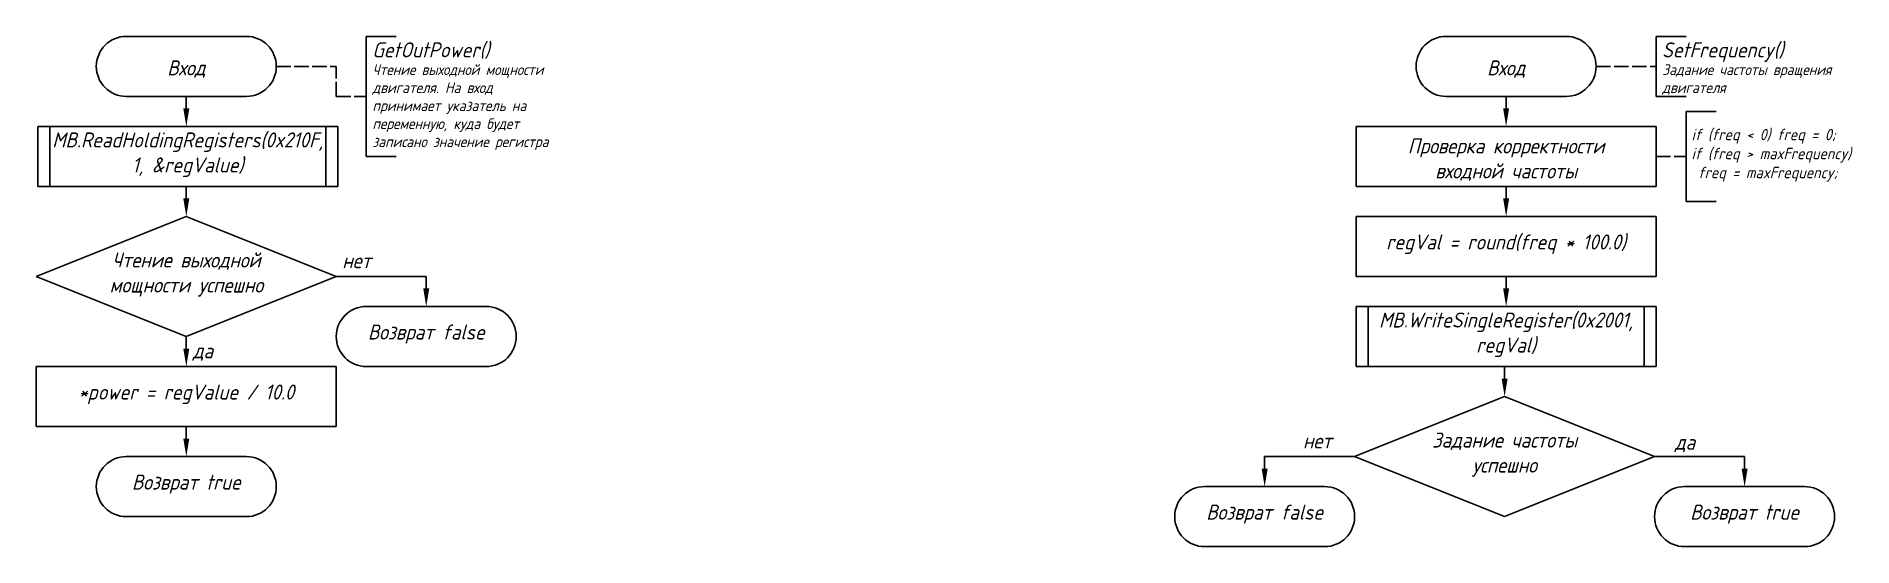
# Model space of a CAD drawing. Header units: millimetres. Extents: x -10 to 7940, y -346 to 297.
# Drawn here: x 5805 to 6107.8, y 180 to 265 of the extents above; entities that cross this region are included whole.
import ezdxf

# ---------------------------------------------------------------- set-up
doc = ezdxf.new("R2010")
doc.units = ezdxf.units.MM
doc.linetypes.add('ACAD_ISO02W100', pattern=[15, 12, -3])
doc.layers.add('С_обычная', color=7, linetype='Continuous', lineweight=30)
doc.layers.add('С_Штриховые', color=7, linetype='ACAD_ISO02W100', lineweight=30)
doc.styles.add('Гост', font='isocpeur.ttf', dxfattribs={"width": 0.9, "oblique": 15})

msp = doc.modelspace()

# ---------------------------------------------------------------- texts
at = {"layer": 'С_обычная', "char_height": 2.5, "style": 'Гост'}
for s, width, heights, insert, attachment_point in [('GetOutPower()', 33.4069, [3.31], (5861, 264), 1), ('SetFrequency()', 33.4069, [3.31], (6076, 264), 1), ('Вход', 21.8632, [7.93], (5830, 261), 2), ('Вход', 21.8632, [7.93], (6050, 261), 2), ('MB.ReadHoldingRegisters(0x210F, 1, &regValue)', 45.9068, [10.17], (5830.25, 249), 2), ('Проверка корректности входной частоты', 36.3902, [8.36], (6050, 248), 2), ('regVal = round(freq * 100.0)', 49.9247, [6.83], (6050, 232), 2), ('Чтение выходной мощности успешно', 27.051, [17.96], (5830, 229), 2), ('нет', 11, [0], (5856, 228.88), 1), ('MB.WriteSingleRegister(0x2001, regVal)', 45.9068, [10.17], (6050, 219), 2), ('Возврат false', 27.6622, [0], (5870, 217), 2), ('*power = regValue / 10.0', 49.7119, [12.11], (5830, 207), 2), ('нет', 11, [0], (6016.14, 198.88), 1), ('Задание частоты успешно', 27.051, [17.96], (6049.75, 199), 2), ('Возврат true', 27.6622, [0], (5830, 192), 2), ('Возврат false', 27.6622, [0], (6009.75, 187), 2), ('Возврат true', 27.6622, [0], (6089.75, 187), 2)]:
    msp.add_mtext_dynamic_manual_height_columns(s, width=width, gutter_width=17.5, heights=heights, dxfattribs=dict(at, insert=insert, attachment_point=attachment_point))
at = {"layer": 'С_обычная', "attachment_point": 1, "style": 'Гост'}
for s, insert, char_height, width in [('Чтение выходной мощности двигателя. На вход принимает указатель на переменную, куда будет записано значение регистра', (5861.03, 260.36), 1.8, 30.6744), ('Задание частоты вращения двигателя', (6076.03, 260.36), 1.8, 30.6744), ('if (freq < 0) freq = 0;\\Pif (freq > maxFrequency)\\P freq = maxFrequency;', (6080.9, 249.6), 1.9, 28.0779)]:
    msp.add_mtext(s, dxfattribs=dict(at, insert=insert, char_height=char_height, width=width))
at = {"layer": 'С_обычная', "char_height": 2.5, "attachment_point": 1, "rotation": 0, "style": 'Гост'}
for insert in [(5831.08, 213.87), (6078.12, 198.65)]:
    msp.add_mtext_dynamic_manual_height_columns('да', width=11, gutter_width=17.5, heights=[0], dxfattribs=dict(at, insert=insert))

# ---------------------------------------------------------------- blocks, each defined once
blk = doc.blocks.new('A$C232F50DB')
at = {"layer": 'С_обычная'}
for p, q in [((-2.95, -0.36), (17.05, -0.36)), ((17.05, -10.36), (-2.95, -10.36))]:
    blk.add_line(p, q, dxfattribs=at)
for centre, start, end in [((-2.95, -5.36), 90, 270), ((17.05, -5.36), 270, 90)]:
    blk.add_arc(centre, 5, start, end, dxfattribs=at)

# ---------------------------------------------------------------- linework, layer by layer
at = {"layer": 'С_обычная'}
for p, q in [((5820, 265), (5840, 265)), ((5860, 265), (5865, 265)), ((5860, 265), (5860, 245)), ((6040, 265), (6060, 265)), ((6075, 265), (6080, 265)), ((6075, 265), (6075, 255)), ((5840, 255), (5820, 255)), ((5830, 253), (5830, 255)), ((6060, 255), (6040, 255)), ((6050, 253), (6050, 255)), ((6075, 255), (6080, 255)), ((6080, 252.5), (6080, 237.5)), ((6080, 252.5), (6085, 252.5)), ((5805.25, 250), (5855.25, 250)), ((5805.25, 240), (5805.25, 250)), ((5807.25, 250), (5807.25, 240)), ((5853.25, 250), (5853.25, 240)), ((5855.25, 250), (5855.25, 240)), ((6025, 250), (6075, 250)), ((6025, 240), (6025, 250)), ((6075, 250), (6075, 240)), ((5860, 245), (5865, 245)), ((5855.25, 240), (5805.25, 240)), ((5830, 238), (5830, 240)), ((6075, 240), (6025, 240)), ((6050, 238), (6050, 240)), ((6080, 237.5), (6085, 237.5)), ((5830, 235), (5805, 225)), ((5855, 225), (5830, 235)), ((6025, 235), (6075, 235)), ((6025, 225), (6025, 235)), ((6075, 235), (6075, 225)), ((5805, 225), (5830, 215)), ((5830, 215), (5855, 225)), ((5870, 225), (5855, 225)), ((5870, 223), (5870, 225)), ((6075, 225), (6025, 225)), ((6050, 223), (6050, 225)), ((6025, 220), (6075, 220)), ((6025, 210), (6025, 220)), ((6027, 220), (6027, 210)), ((6073, 220), (6073, 210)), ((6075, 220), (6075, 210)), ((5830, 213), (5830, 215)), ((5805, 210), (5855, 210)), ((5805, 200), (5805, 210)), ((5855, 210), (5855, 200)), ((6075, 210), (6025, 210)), ((6049.75, 208), (6049.75, 210)), ((6049.75, 205), (6024.75, 195)), ((6074.75, 195), (6049.75, 205)), ((5855, 200), (5805, 200)), ((5830, 198), (5830, 200)), ((6009.75, 193), (6009.75, 195)), ((6009.75, 195), (6024.75, 195)), ((6024.75, 195), (6049.75, 185)), ((6049.75, 185), (6074.75, 195)), ((6089.75, 195), (6074.75, 195)), ((6089.75, 193), (6089.75, 195))]:
    msp.add_line(p, q, dxfattribs=at)
for centre, start, end in [((5820, 260), 90, 270), ((5840, 260), 270, 90), ((6040, 260), 90, 270), ((6060, 260), 270, 90)]:
    msp.add_arc(centre, 5, start, end, dxfattribs=at)
for points in [[(5829.5, 253), (5830.5, 253), (5830, 250)], [(6049.5, 253), (6050.5, 253), (6050, 250)], [(5830.5, 238), (5829.5, 238), (5830, 235)], [(6050.5, 238), (6049.5, 238), (6050, 235)], [(5869.5, 223), (5870.5, 223), (5870, 220)], [(6050.5, 223), (6049.5, 223), (6050, 220)], [(5830.5, 213), (5829.5, 213), (5830, 210)], [(6050.25, 208), (6049.25, 208), (6049.75, 205)], [(5830.5, 198), (5829.5, 198), (5830, 195)], [(6010.25, 193), (6009.25, 193), (6009.75, 190)], [(6089.25, 193), (6090.25, 193), (6089.75, 190)]]:
    msp.add_solid(points, dxfattribs=at)
at = {"layer": 'С_Штриховые', "ltscale": 0.2}
for p, q in [((5845, 260), (5855, 260)), ((5855, 255), (5855, 260)), ((6065, 260), (6075, 260)), ((5855, 255), (5860, 255)), ((6075, 245), (6080, 245))]:
    msp.add_line(p, q, dxfattribs=at)

# ---------------------------------------------------------------- block references
at = {"layer": 'С_обычная'}
for p in [(5862.95, 220.36), (5822.95, 195.36), (6002.7, 190.36), (6082.7, 190.36)]:
    msp.add_blockref('A$C232F50DB', p, dxfattribs=at)

msp.set_redraw_order([(e.dxf.handle, doc.entitydb.next_handle()) for e in msp.query("TEXT MTEXT ATTDEF DIMENSION ARC_DIMENSION")])  # texts and dimensions are drawn at this point

doc.saveas('drawing.dxf')
